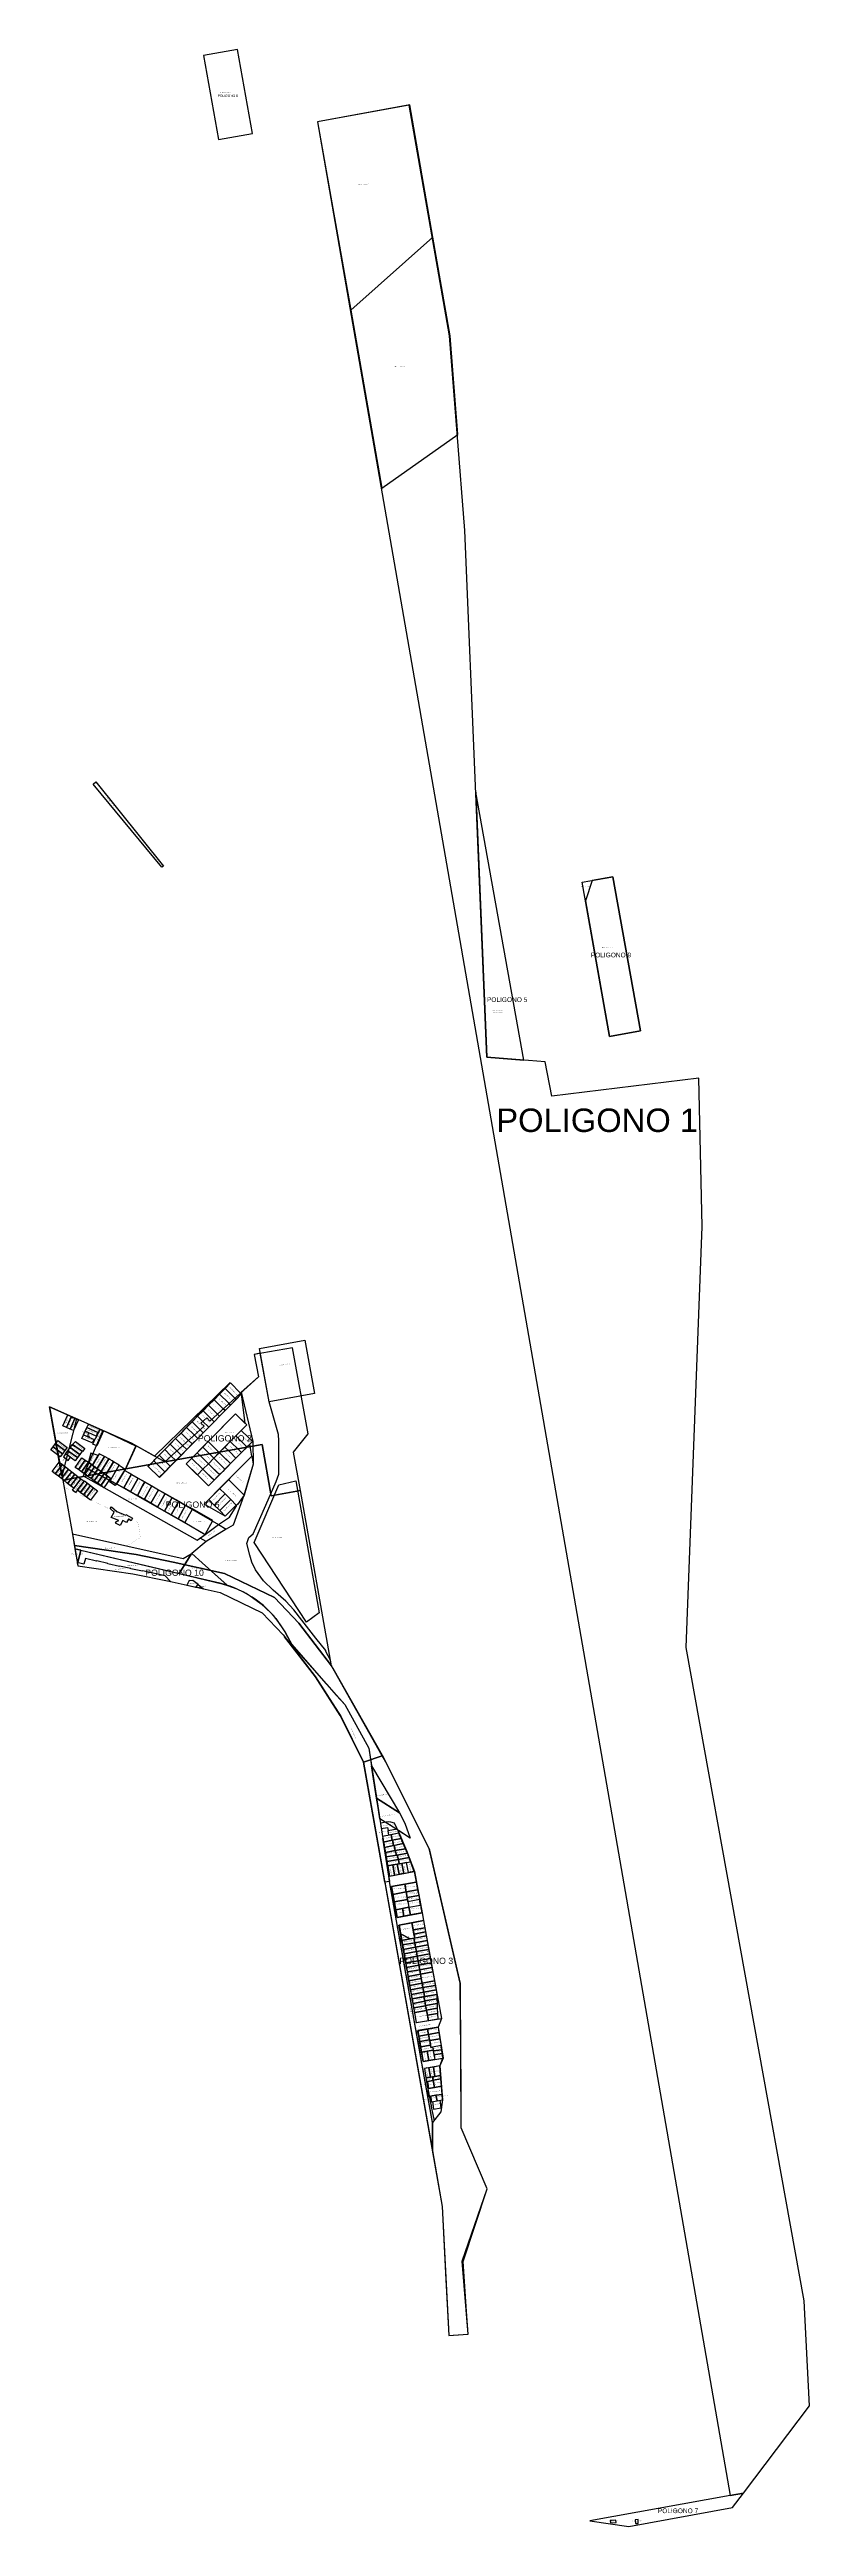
# Model space of a CAD drawing. Header units: millimetres. Extents: x 471302 to 472275, y 9492604 to 9495777.
import ezdxf
from ezdxf.enums import TextEntityAlignment as Align

# ---------------------------------------------------------------- set-up
doc = ezdxf.new("R2010")
doc.units = ezdxf.units.MM
for name, color, linetype in [('PMD-8-WGS84', 6, 'Continuous'), ('PREDIO ADQUIRIDOS', 5, 'Continuous'), ('PREDIO DE PROYECTO', 1, 'Continuous'), ('PROYECCION 2024', 2, 'Continuous')]:
    doc.layers.add(name, color=color, linetype=linetype)
doc.styles.add('Coord_texto', font='arial.ttf', dxfattribs={"height": 6})

msp = doc.modelspace()

# ---------------------------------------------------------------- linework, layer by layer
at = {"layer": 'PMD-8-WGS84'}
for points in [[(471542.4, 9495777), (471498.8, 9495769.2), (471518.2, 9495661.6), (471561.8, 9495669.5)], [(471762.5, 9495705.7), (471644.8, 9495684.4), (472173.8, 9492643.9), (472190.8, 9492647), (472275.2, 9492758.7), (472268.4, 9492893.5), (472117.2, 9493730), (472137.8, 9494269.6), (472133.6, 9494459.5), (471945, 9494436.3), (471936.8, 9494480.5), (471862.1, 9494486.5), (471833.6, 9495160.9), (471814.3, 9495410.2)], [(471847.7, 9494825.7), (471862.1, 9494486.5), (471909.3, 9494482.7)], [(472019.2, 9494512.9), (471984.1, 9494710.3), (472023.5, 9494717.3), (472058.6, 9494520)], [(471613.1, 9494114.1), (471563.9, 9494105.3), (471569.3, 9494077), (471507.1, 9494020.3), (471503, 9494024.5), (471495.6, 9494017.6), (471499.6, 9494013.5), (471449.6, 9493967.9), (471406.8, 9493991.8), (471301.7, 9494038.5), (471318.6, 9493944.4), (471449.6, 9493967.9), (471574, 9493990), (471585.8, 9493924.4), (471623, 9493931.1), (471614.2, 9493980.5), (471633, 9494003.9)], [(471623, 9493931.1), (471585.8, 9493924.4), (471574, 9493990), (471449.6, 9493967.9), (471318.6, 9493944.4), (471333.5, 9493860.8), (471412.7, 9493849.1), (471460.1, 9493839.5), (471525.9, 9493825), (471589.8, 9493794.1), (471620.9, 9493761.2), (471620.9, 9493761.2), (471663, 9493706.8)], [(471663, 9493706.8), (471620.9, 9493761.2), (471589.8, 9493794.1), (471525.9, 9493825), (471460.1, 9493839.5), (471412.7, 9493849.1), (471333.5, 9493860.8), (471338.1, 9493834.8), (471408.4, 9493824.4), (471454.9, 9493815), (471520.4, 9493800.6), (471574.3, 9493774.5), (471600.8, 9493746.5), (471642.3, 9493692.7), (471675.1, 9493641.4), (471704.1, 9493583.1), (471728, 9493591.6)], [(471789.1, 9493470.5), (471734.2, 9493580.5), (471728, 9493591.6), (471704.1, 9493583.1), (471804.7, 9493014.1), (471813.2, 9492849), (471838.2, 9492850.8), (471836, 9492879.7), (471831.4, 9492943.9), (471862.5, 9493036.8), (471828.9, 9493114.9), (471828.2, 9493299.9)], [(472043.9, 9492604.3), (472176.8, 9492628.5), (472190.8, 9492647), (472173.8, 9492643.9), (471994, 9492611.7), (472043.9, 9492604.3)]]:
    msp.add_lwpolyline(points, close=True, dxfattribs=at)
at = {"layer": 'PREDIO ADQUIRIDOS', "color": 5}
for points in [[(471542.4, 9495777), (471498.8, 9495769.2), (471518.2, 9495661.6), (471561.8, 9495669.5)], [(471301.7, 9494038.5), (471336.4, 9494023), (471317.6, 9493949.7)], [(471323.5, 9494012.1), (471318.8, 9494014.2), (471325, 9494028.1), (471329.7, 9494026)], [(471334.2, 9494023.7), (471328, 9494010), (471323.5, 9494012.1), (471329.6, 9494025.8)], [(471332.6, 9494008), (471328, 9494010), (471334.2, 9494023.7), (471338.7, 9494021.7)], [(471347.4, 9494007.2), (471349.4, 9494011.8), (471363.6, 9494005.5), (471361.5, 9494000.9)], [(471351.5, 9494016.3), (471366.3, 9494009.8), (471364.3, 9494005.2), (471349.5, 9494011.8)], [(471362.3, 9493988.4), (471357.2, 9493990.7), (471360.9, 9493999), (471361.4, 9493998.8), (471366.3, 9494009.6), (471370.8, 9494007.6)], [(471306.3, 9493987.3), (471318.4, 9493978.4), (471315.4, 9493974.4), (471303.3, 9493983.3)], [(471309.2, 9493991.3), (471321.3, 9493982.5), (471318.4, 9493978.4), (471306.3, 9493987.3)], [(471309.2, 9493991.3), (471312.2, 9493995.4), (471324.3, 9493986.5), (471321.3, 9493982.5)], [(471325.4, 9493969.8), (471328.4, 9493973.8), (471322.3, 9493978.3), (471319.4, 9493974.2)], [(471337.4, 9493973.4), (471334.4, 9493969.4), (471322.3, 9493978.3), (471325.3, 9493982.3)], [(471328.2, 9493986.3), (471340.3, 9493977.5), (471337.4, 9493973.4), (471325.3, 9493982.3)], [(471331.2, 9493990.4), (471343.3, 9493981.5), (471340.3, 9493977.5), (471328.2, 9493986.3)], [(471347, 9493985.1), (471344, 9493981.1), (471331.2, 9493990.4), (471334.9, 9493994)], [(471345.4, 9494002.6), (471358.8, 9493996.7), (471356.4, 9493992.3), (471343.1, 9493997.7)], [(471345.4, 9494002.6), (471347.5, 9494007.2), (471352, 9494005.2), (471350.5, 9494001.8), (471352.3, 9494001), (471351.7, 9493999.8)], [(471314.2, 9493967.6), (471318.2, 9493964.6), (471309, 9493952.7), (471305.1, 9493955.7)], [(471318.2, 9493964.6), (471322.1, 9493961.5), (471313, 9493949.6), (471309, 9493952.7)], [(471322.1, 9493961.5), (471326.1, 9493958.4), (471316.9, 9493946.6), (471313, 9493949.6)], [(471326.1, 9493958.4), (471330.1, 9493955.4), (471320.9, 9493943.5), (471316.9, 9493946.6)], [(471330.1, 9493955.4), (471334, 9493952.3), (471324.8, 9493940.4), (471320.9, 9493943.5)], [(471334, 9493952.3), (471338, 9493949.3), (471328.7, 9493937.3), (471324.8, 9493940.4)], [(471338, 9493949.3), (471342, 9493946.2), (471332.8, 9493934.3), (471328.7, 9493937.3)], [(471342, 9493946.2), (471345.9, 9493943.1), (471334.9, 9493928.8), (471330.9, 9493931.9)], [(471338.6, 9493958), (471334.5, 9493960.9), (471343.2, 9493973.2), (471347.3, 9493970.3)], [(471342.7, 9493955.2), (471338.6, 9493958), (471347.3, 9493970.3), (471351.4, 9493967.4)], [(471346.4, 9493943.7), (471350.3, 9493940.6), (471341.2, 9493928.8), (471337.2, 9493931.8)], [(471341.1, 9493928.8), (471350.3, 9493940.7), (471354.2, 9493937.6), (471345.1, 9493925.7)], [(471345.1, 9493925.7), (471354.2, 9493937.6), (471358.2, 9493934.6), (471349, 9493922.7)], [(471349, 9493922.7), (471358.2, 9493934.6), (471363.2, 9493930.7), (471354, 9493918.8)], [(471512.7, 9493912.6), (471505.6, 9493919.6), (471519.6, 9493933.8), (471526.8, 9493926.8)], [(471595.4, 9493938.6), (471617.4, 9493943.7), (471647, 9493774.8), (471631.1, 9493762.7), (471563.7, 9493864.5)], [(471729.6, 9493480.9), (471740.8, 9493483.2), (471739.3, 9493490.3), (471728.4, 9493488)], [(471741.1, 9493483.3), (471740.8, 9493483.2), (471729.6, 9493480.9), (471730.8, 9493474), (471742.5, 9493476.5)], [(471743.2, 9493476.6), (471742.5, 9493476.5), (471730.8, 9493474), (471731.9, 9493467.8), (471744.6, 9493470.1)], [(471744.6, 9493470.1), (471731.9, 9493467.8), (471732.9, 9493461.9), (471746.1, 9493464.2)], [(471754.9, 9493479), (471743.2, 9493476.6), (471744.6, 9493470.1), (471757.8, 9493472.5)], [(471757.8, 9493472.5), (471744.6, 9493470.1), (471746.1, 9493464.2), (471746.9, 9493464.4), (471760.3, 9493466.8)], [(471746.9, 9493464.4), (471732.9, 9493461.9), (471733.9, 9493456), (471748.6, 9493458.6)], [(471748.6, 9493458.6), (471733.9, 9493456), (471734.9, 9493450.4), (471741.3, 9493451.6), (471749.6, 9493453)], [(471741.3, 9493451.6), (471734.9, 9493450.4), (471737.1, 9493437.3), (471743.6, 9493438.5)], [(471747.2, 9493452.6), (471741.3, 9493451.6), (471743.6, 9493438.5), (471749.5, 9493439.7)], [(471760.3, 9493466.8), (471746.9, 9493464.4), (471748.6, 9493458.6), (471762.4, 9493461.1)], [(471753.1, 9493453.7), (471749.6, 9493453), (471747.2, 9493452.6), (471749.5, 9493439.7), (471755.5, 9493440.8)], [(471749.6, 9493453), (471764.3, 9493455.7), (471762.4, 9493461.1), (471748.6, 9493458.6)], [(471759.1, 9493454.7), (471753.1, 9493453.7), (471755.5, 9493440.8), (471761.4, 9493441.9)], [(471741.6, 9493414), (471739.8, 9493423.9), (471756.7, 9493427), (471758.5, 9493417.2)], [(471743.4, 9493404.2), (471741.6, 9493414), (471758.5, 9493417.2), (471760.3, 9493407.4)], [(471745.3, 9493394.3), (471743.4, 9493404.2), (471760.3, 9493407.4), (471762.2, 9493397.4)], [(471771.4, 9493429.8), (471773.3, 9493419.9), (471758.5, 9493417.2), (471756.7, 9493427)], [(471773.3, 9493419.9), (471774.6, 9493412.7), (471759.8, 9493410), (471758.5, 9493417.2)], [(471774.6, 9493412.7), (471775.6, 9493407.2), (471760.9, 9493404.5), (471759.8, 9493410)], [(471747.1, 9493384.4), (471745.3, 9493394.3), (471753.7, 9493395.8), (471755.5, 9493386)], [(471764, 9493387.6), (471755.5, 9493386), (471753.7, 9493395.8), (471762.2, 9493397.4)], [(471776.9, 9493400.2), (471778.8, 9493390.3), (471764, 9493387.6), (471762.2, 9493397.4)], [(471752.8, 9493355), (471751.3, 9493363.5), (471763.9, 9493357)], [(471753.9, 9493349.2), (471752.8, 9493355), (471768.6, 9493357.8), (471769.6, 9493352.1)], [(471754.9, 9493343.5), (471753.9, 9493349.2), (471769.6, 9493352.1), (471770.7, 9493346.3)], [(471756, 9493337.7), (471754.9, 9493343.5), (471770.7, 9493346.3), (471771.7, 9493340.6)], [(471757, 9493331.9), (471756, 9493337.7), (471771.7, 9493340.6), (471772.7, 9493334.8)], [(471759.1, 9493320.4), (471758, 9493326.2), (471773.8, 9493329), (471774.8, 9493323.3)], [(471760.1, 9493314.7), (471759.1, 9493320.4), (471774.8, 9493323.3), (471775.9, 9493317.5)], [(471761.2, 9493308.9), (471760.1, 9493314.7), (471775.9, 9493317.5), (471776.9, 9493311.8)], [(471762.2, 9493303.2), (471761.2, 9493308.9), (471776.9, 9493311.8), (471778, 9493306)], [(471794.7, 9493303.1), (471779, 9493300.3), (471776.9, 9493311.8), (471792.7, 9493314.6)], [(471764.3, 9493291.7), (471763.3, 9493297.4), (471779, 9493300.3), (471780, 9493294.5)], [(471765.3, 9493285.9), (471764.3, 9493291.7), (471780, 9493294.5), (471781.1, 9493288.7)], [(471795.8, 9493297.3), (471780, 9493294.5), (471779, 9493300.3), (471794.7, 9493303.1)], [(472176.8, 9492628.5), (472190.8, 9492647), (472173.8, 9492643.9), (471994, 9492611.7), (472043.9, 9492604.3)]]:
    msp.add_lwpolyline(points, close=True, dxfattribs=at)
for points in [[(471542.5, 9493913.5), (471541.4, 9493912.3), (471541, 9493912.7), (471533.9, 9493919.8), (471526.8, 9493926.8), (471519.6, 9493933.8), (471530.9, 9493945.2), (471550.7, 9493925.7), (471550.9, 9493925.4), (471542.5, 9493913.5)], [(471562.5, 9493965), (471550.9, 9493925.4), (471550.7, 9493925.7), (471530.9, 9493945.2), (471560.7, 9493975.4), (471562.5, 9493965)], [(471747.2, 9493452.6), (471753.1, 9493453.7), (471755.5, 9493440.8), (471749.5, 9493439.7), (471747.2, 9493452.6)], [(471759.1, 9493454.8), (471764.3, 9493455.7), (471768.6, 9493443.2), (471761.4, 9493441.9), (471759.1, 9493454.8)]]:
    msp.add_lwpolyline(points, dxfattribs=at)
at = {"layer": 'PREDIO DE PROYECTO', "color": 1}
for points in [[(471644.8, 9495684.4), (471687.6, 9495443.3), (471792.9, 9495536.5), (471763.3, 9495706.1)], [(471792.9, 9495536.5), (471687.6, 9495443.3), (471727.3, 9495215.1), (471824.6, 9495284), (471814.9, 9495410.4)], [(471357.4, 9494836), (471360.9, 9494838.9), (471447.5, 9494730.9), (471445.7, 9494729.5)], [(471847.7, 9494825.7), (471862.1, 9494486.5), (471909.3, 9494482.7)], [(472023.5, 9494717.3), (471997, 9494712.6), (471988.3, 9494686.6), (472019.2, 9494512.9), (472058.6, 9494520)], [(471570.6, 9494113.2), (471628.6, 9494123.7), (471641, 9494055.5), (471583, 9494044.9)], [(471547.7, 9494055), (471442.6, 9493948), (471428.1, 9493962.2), (471533, 9494069.6), (471436.2, 9493975.2), (471412.6, 9493988.6), (471398.1, 9493957), (471518, 9493887.7), (471532.2, 9493897.2), (471541.7, 9493911.9), (471541, 9493912.7), (471526.9, 9493898.5), (471499.7, 9493913.6), (471505.6, 9493919.6), (471560.8, 9493975.3), (471558.1, 9493990.6), (471505.5, 9493937.2), (471476.8, 9493965.4), (471540.1, 9494029.4), (471552.4, 9494017.3)], [(471505.6, 9494012.3), (471498.6, 9494005.2), (471494.3, 9494009.3), (471484.3, 9494019.2), (471491.3, 9494026.3), (471497.6, 9494020.1), (471505.6, 9494012.3)], [(471512.6, 9494019.4), (471505.6, 9494012.3), (471497.6, 9494020.1), (471491.3, 9494026.3), (471498.3, 9494033.4), (471509.1, 9494022.8), (471512.6, 9494019.4)], [(471554.4, 9494015.4), (471519.2, 9493979.8), (471505, 9493993.9), (471540.1, 9494029.4), (471554.4, 9494015.4)], [(471558.1, 9493990.7), (471554.6, 9493987.1), (471540.3, 9494001.2), (471547.3, 9494008.3), (471556.7, 9493999.1), (471561.5, 9493994.3), (471561.5, 9493994.2), (471558.1, 9493990.7)], [(471412.4, 9493988.2), (471369.8, 9494008.2), (471348.9, 9493959.8), (471388.1, 9493939.6), (471398, 9493957)], [(471363.9, 9493976), (471354.8, 9493978.9), (471351.4, 9493967.9), (471355.4, 9493965), (471356.9, 9493963.9)], [(471372.2, 9493974.7), (471371.1, 9493975.1), (471365.2, 9493978.4), (471356.9, 9493963.9), (471359.6, 9493961.9), (471362.7, 9493959.6)], [(471462.2, 9493968.3), (471456.4, 9493962.5), (471452.3, 9493966.5), (471449.9, 9493968.8), (471442.1, 9493976.5), (471449.2, 9493983.6), (471457.3, 9493975.6), (471463.4, 9493969.6), (471462.2, 9493968.3)], [(471470.4, 9493976.7), (471463.4, 9493969.6), (471457.3, 9493975.6), (471449.2, 9493983.6), (471456.2, 9493990.7), (471464.7, 9493982.3), (471470.4, 9493976.7)], [(471505.2, 9493965.6), (471498.1, 9493958.5), (471484.2, 9493972.2), (471483.9, 9493972.5), (471490.9, 9493979.6), (471496.3, 9493974.4), (471505.2, 9493965.6)], [(471512.2, 9493972.7), (471505.2, 9493965.6), (471496.3, 9493974.4), (471490.9, 9493979.6), (471497.9, 9493986.8), (471508.3, 9493976.5), (471512.2, 9493972.7)], [(471517.6, 9493978.2), (471512.2, 9493972.7), (471508.3, 9493976.5), (471497.9, 9493986.8), (471505, 9493993.9), (471519.2, 9493979.8), (471517.6, 9493978.2)], [(471533.5, 9493965.8), (471526.4, 9493958.7), (471513.4, 9493971.6), (471512.2, 9493972.7), (471519.2, 9493979.8), (471525.4, 9493973.7), (471533.5, 9493965.8)], [(471540.5, 9493972.9), (471533.5, 9493965.8), (471520.4, 9493978.7), (471519.2, 9493979.8), (471526.2, 9493986.9), (471532.5, 9493980.8), (471540.5, 9493972.9)], [(471547.5, 9493980), (471540.5, 9493972.9), (471532.5, 9493980.8), (471526.2, 9493986.9), (471533.3, 9493994.1), (471544.5, 9493983), (471547.5, 9493980)], [(471551.7, 9493984.3), (471547.5, 9493980), (471544.5, 9493983), (471533.3, 9493994.1), (471540.3, 9494001.2), (471554.6, 9493987.1), (471551.7, 9493984.3)], [(471342.7, 9493955.2), (471351.4, 9493967.4), (471355.4, 9493964.5), (471346.8, 9493952.3)], [(471388.1, 9493939.6), (471348.9, 9493959.8), (471344.6, 9493950), (471490.8, 9493867.5), (471501.1, 9493875.1)], [(471346.8, 9493952.3), (471355.4, 9493964.5), (471359.5, 9493961.6), (471350.9, 9493949.4)], [(471350.9, 9493949.4), (471359.5, 9493961.6), (471363.6, 9493958.7), (471355, 9493946.5)], [(471355, 9493946.5), (471363.6, 9493958.7), (471367.7, 9493955.9), (471359, 9493943.6)], [(471359, 9493943.6), (471367.7, 9493955.9), (471371.8, 9493953), (471363.1, 9493940.7)], [(471377.6, 9493971.8), (471372.2, 9493974.7), (471362.7, 9493959.6), (471363.7, 9493958.9), (471367.9, 9493955.8)], [(471363.1, 9493940.7), (471371.8, 9493953), (471375.9, 9493950.1), (471367.2, 9493937.8)], [(471367.2, 9493937.8), (471375.9, 9493950.1), (471379.9, 9493947.2), (471371.3, 9493934.9)], [(471383.6, 9493968.1), (471382, 9493969.1), (471379.1, 9493971.1), (471377.6, 9493971.8), (471367.9, 9493955.8), (471371.6, 9493953.1), (471373.7, 9493951.4)], [(471390.8, 9493963.7), (471383.6, 9493968.1), (471373.7, 9493951.4), (471379.3, 9493946.9), (471380.5, 9493945.9)], [(471390.8, 9493963.7), (471398.5, 9493958.8), (471385.8, 9493937.8), (471378.6, 9493942.4), (471380.5, 9493945.9)], [(471406.5, 9493952.2), (471396.8, 9493934.7), (471388.1, 9493939.6), (471397.6, 9493956.8), (471397.8, 9493957.1), (471398.3, 9493956.9), (471406.5, 9493952.2)], [(471415.2, 9493947.2), (471405.5, 9493929.7), (471396.8, 9493934.7), (471406.3, 9493951.8), (471406.5, 9493952.2), (471407, 9493951.9), (471415.2, 9493947.2)], [(471449.4, 9493955.4), (471442.3, 9493948.2), (471428.1, 9493962.2), (471428.1, 9493962.3), (471435.1, 9493969.4), (471440.2, 9493964.4), (471449.4, 9493955.4)], [(471455.1, 9493961.2), (471449.4, 9493955.4), (471440.2, 9493964.4), (471435.1, 9493969.4), (471436.6, 9493970.9), (471437, 9493971.3), (471442.1, 9493976.5), (471449.9, 9493968.8), (471452.3, 9493966.5), (471456.4, 9493962.5), (471455.1, 9493961.2)], [(471498.1, 9493958.5), (471491.1, 9493951.4), (471476.8, 9493965.4), (471483.4, 9493972.1), (471483.9, 9493972.5), (471484.2, 9493972.2), (471498.1, 9493958.5)], [(471509.5, 9493941.6), (471505.3, 9493937.4), (471502.3, 9493940.3), (471491.1, 9493951.4), (471498.1, 9493958.5), (471512.4, 9493944.5), (471509.5, 9493941.6)], [(471516.6, 9493948.7), (471512.4, 9493944.5), (471509.4, 9493947.4), (471498.1, 9493958.5), (471505.2, 9493965.6), (471519.4, 9493951.6), (471516.6, 9493948.7)], [(471523.6, 9493955.8), (471519.4, 9493951.6), (471516.4, 9493954.5), (471505.2, 9493965.6), (471512.2, 9493972.7), (471526.4, 9493958.7), (471523.6, 9493955.8)], [(471380.9, 9493910.4), (471387.8, 9493904.3), (471399.1, 9493899.7), (471399.5, 9493900.5), (471408, 9493895.8), (471406.2, 9493892.5), (471402.7, 9493894.5), (471400.4, 9493890.2), (471395.5, 9493892.9), (471392.3, 9493886.3), (471386.2, 9493889.3), (471387.4, 9493891.7), (471390.3, 9493892.9), (471380.5, 9493896.5), (471384.7, 9493903.4), (471379.2, 9493908.3)], [(471484.7, 9493907.6), (471475, 9493890.1), (471501.1, 9493875.1), (471510.8, 9493892.7)], [(471518, 9493887.7), (471528.1, 9493881.6), (471502.5, 9493865.8), (471494.6, 9493870.3), (471501.1, 9493875.1)], [(471330.9, 9493875.4), (471334.2, 9493856.5), (471341.7, 9493854.7), (471451.7, 9493828.6), (471467.6, 9493824.8), (471476.3, 9493838.7), (471483.2, 9493849.8), (471473.1, 9493843.9)], [(471334.2, 9493856.5), (471337.6, 9493837.7), (471341.6, 9493854.7)], [(471341.6, 9493854.5), (471337.6, 9493837.7), (471338.1, 9493834.8), (471408.4, 9493824.4), (471454.9, 9493815), (471520.4, 9493800.6), (471574.3, 9493774.5), (471600.8, 9493746.5), (471616.1, 9493726.6), (471613.1, 9493732.3), (471604.1, 9493748.9), (471602.5, 9493751.6), (471601.8, 9493752.8), (471599.4, 9493756.6), (471596.9, 9493760.3), (471594.2, 9493764), (471591.4, 9493767.5), (471588.5, 9493771), (471585.5, 9493774.3), (471582.3, 9493777.6), (471579.1, 9493780.7), (471575.7, 9493783.8), (471572.3, 9493786.7), (471568.7, 9493789.4), (471565.1, 9493792.1), (471561.3, 9493794.6), (471557.5, 9493797), (471553.6, 9493799.3), (471549.6, 9493801.5), (471545.6, 9493803.4), (471542.1, 9493805), (471541.4, 9493805.3), (471537.3, 9493807), (471533, 9493808.6), (471529.5, 9493809.8), (471528.7, 9493810), (471524.4, 9493811.3), (471520, 9493812.4), (471468.2, 9493824.7), (471432.4, 9493833.1)], [(471497.3, 9493838.7), (471484.2, 9493850.4), (471483.2, 9493849.8), (471476.3, 9493838.7), (471467.8, 9493825.1), (471467.6, 9493824.8), (471503.4, 9493816.3), (471522.9, 9493811.7), (471529.5, 9493809.8), (471529.1, 9493810.2)], [(471456.6, 9493814.6), (471449.9, 9493821.8), (471420.7, 9493828.5), (471420.6, 9493828.1), (471405.7, 9493831.1), (471405.7, 9493831.5), (471391.3, 9493834.5), (471391.2, 9493834.1), (471376.3, 9493837.4), (471376.4, 9493837.8), (471362.1, 9493841), (471362, 9493840.6), (471347.7, 9493844), (471345.7, 9493837.1), (471337.3, 9493839.1), (471338.1, 9493834.8), (471408.4, 9493824.4), (471454.9, 9493815)], [(471489.3, 9493807.5), (471491.9, 9493810.7), (471485.2, 9493816.1), (471481.6, 9493815.6), (471480.7, 9493816), (471477.6, 9493810)], [(471489.3, 9493807.5), (471491.9, 9493810.7), (471498.8, 9493805.4)], [(471805.2, 9493204.1), (471801.7, 9493194.2), (471781.9, 9493190.9), (471784.8, 9493174), (471791.6, 9493138.1), (471794.3, 9493124.1), (471792.3, 9493121.6), (471780, 9493190.7), (471737.3, 9493430.5), (471736.3, 9493437.1), (471728.7, 9493485.8), (471737.1, 9493437.3), (471768.9, 9493443.2), (471771.4, 9493429.8), (471739.8, 9493423.9), (471747.1, 9493384.4), (471778.9, 9493390.3), (471780.8, 9493380.4), (471749.5, 9493374.4), (471771.6, 9493249.8), (471803.7, 9493254.9), (471799.4, 9493243.9), (471773.5, 9493239.4), (471780.3, 9493200)], [(471750.7, 9493355.2), (471749.3, 9493363.3), (471747.2, 9493374.9), (471746.8, 9493377.4), (471746.3, 9493379.9), (471738.5, 9493423.8), (471737.3, 9493430.5), (471731.3, 9493429.4), (471792.1, 9493085.6), (471792.3, 9493116.4), (471792.3, 9493121.6), (471791.8, 9493124.6), (471784.6, 9493164.9), (471782.9, 9493174.4), (471782.2, 9493178.4), (471780.2, 9493189.5), (471778.4, 9493199.6), (471776.3, 9493211.5), (471775.1, 9493218.4), (471773.9, 9493225.2), (471772.6, 9493232.1), (471771.4, 9493239), (471769.8, 9493247.9), (471769.5, 9493249.5), (471769.4, 9493250.1), (471764, 9493280.3), (471763, 9493286.1), (471762, 9493291.8), (471761, 9493297.6), (471759.9, 9493303.4), (471758.9, 9493309.1), (471757.9, 9493314.9), (471756.9, 9493320.6), (471755.8, 9493326.4), (471754.8, 9493332.2), (471753.8, 9493337.9), (471752.8, 9493343.7), (471751.7, 9493349.4)], [(471775.6, 9493407.2), (471760.9, 9493404.4), (471762.2, 9493397.4), (471776.9, 9493400.2)], [(471763.9, 9493357), (471751.3, 9493363.5), (471749.3, 9493374.7), (471766, 9493377.7), (471769.6, 9493358)], [(471782.4, 9493371.1), (471767.7, 9493368.4), (471766, 9493377.7), (471780.8, 9493380.4)], [(471783.4, 9493365.9), (471768.6, 9493363.2), (471767.7, 9493368.4), (471782.4, 9493371.1)], [(471784.3, 9493360.7), (471769.6, 9493358), (471768.6, 9493363.2), (471783.4, 9493365.9)], [(471785.4, 9493354.9), (471769.6, 9493352.1), (471768.6, 9493357.8), (471784.3, 9493360.7)], [(471788.5, 9493337.6), (471772.7, 9493334.8), (471771.7, 9493340.6), (471787.4, 9493343.4)], [(471758, 9493326.2), (471757, 9493331.9), (471772.7, 9493334.8), (471773.8, 9493329)], [(471789.5, 9493331.9), (471773.8, 9493329), (471772.7, 9493334.8), (471788.5, 9493337.6)], [(471763.3, 9493297.4), (471762.2, 9493303.2), (471778, 9493306), (471779, 9493300.3)], [(471766.4, 9493280.1), (471765.3, 9493285.9), (471781.1, 9493288.7), (471782.1, 9493283)], [(471767.4, 9493274.3), (471766.4, 9493280.1), (471781.4, 9493282.9), (471782.5, 9493277.1)], [(471796.8, 9493291.6), (471781.1, 9493288.7), (471780, 9493294.5), (471795.8, 9493297.3)], [(471797.9, 9493285.8), (471782.1, 9493283), (471781.1, 9493288.7), (471796.8, 9493291.6)], [(471798, 9493280.2), (471782.4, 9493277.4), (471781.4, 9493282.9), (471797.9, 9493285.8)], [(471798.3, 9493274.3), (471783.5, 9493271.6), (471782.4, 9493277.4), (471798, 9493280.2)], [(471768.5, 9493268.5), (471767.4, 9493274.3), (471782.5, 9493277.1), (471783.5, 9493271.3)], [(471769.5, 9493262.7), (471768.5, 9493268.5), (471783.5, 9493271.3), (471784.6, 9493265.4)], [(471771.9, 9493249.3), (471769.5, 9493262.7), (471784.6, 9493265.4), (471787, 9493252.1)], [(471803.3, 9493220.2), (471792.3, 9493218.2), (471793, 9493214.3), (471793.1, 9493213.6), (471804.1, 9493215)], [(471787.8, 9493191.9), (471781.9, 9493190.9), (471783.9, 9493179), (471789.7, 9493179.8)], [(471793.4, 9493192.8), (471787.8, 9493191.9), (471789.7, 9493179.8), (471795.3, 9493180.7)], [(471804.1, 9493215), (471793.1, 9493213.6), (471794, 9493208.5), (471804.9, 9493210)], [(471804.9, 9493210), (471794, 9493208.5), (471795.1, 9493202.5), (471805.9, 9493204.2)], [(471792.4, 9493180.3), (471789.7, 9493179.8), (471783.9, 9493179), (471784.8, 9493174), (471785.7, 9493174.1), (471793.3, 9493175.4)], [(471793.3, 9493175.4), (471785.7, 9493174.1), (471787.4, 9493165.2), (471794.8, 9493166.5)], [(471802.7, 9493181.8), (471795.3, 9493180.7), (471792.4, 9493180.3), (471793.2, 9493176), (471803.1, 9493177.7)], [(471803.1, 9493177.7), (471793.2, 9493176), (471793.3, 9493175.4), (471794.8, 9493166.5), (471803.8, 9493168.2)], [(472027.2, 9492612.4), (472020.1, 9492612.1), (472020.2, 9492609.1), (472027.4, 9492609.3)], [(472055.7, 9492613.4), (472052.1, 9492613), (472052.2, 9492608.2), (472055.9, 9492608.3)]]:
    msp.add_lwpolyline(points, close=True, dxfattribs=at)
at = {"layer": 'PREDIO DE PROYECTO', "color": 1, "linetype": 'ByBlock'}
for points in [[(471558.1, 9493848.6), (471554.3, 9493863.5), (471556.9, 9493871), (471562.4, 9493875.6), (471578.8, 9493912.5), (471592, 9493943), (471595.4, 9493952.1), (471595.5, 9493994.7), (471595, 9494002.8), (471583, 9494044.9), (471571.6, 9494107.1), (471563.8, 9494105.6), (471569.3, 9494077), (471547, 9494057.2), (471562.3, 9493993.9), (471562.5, 9493965), (471550.6, 9493924.9), (471537, 9493886.8), (471528.1, 9493881.6), (471502.5, 9493865.8), (471484.2, 9493850.4), (471497.3, 9493838.7), (471529.5, 9493809.8), (471541.5, 9493805.3), (471549.6, 9493801.5), (471558.9, 9493796.2), (471572.9, 9493786.1), (471585.1, 9493774.7), (471591.4, 9493767.5), (471604.1, 9493748.9), (471612.1, 9493734), (471655.7, 9493684.2), (471657.1, 9493682.6), (471669, 9493669.2), (471679.8, 9493657), (471710.7, 9493601.3), (471712.5, 9493589.8), (471713.8, 9493581.3), (471720.7, 9493537.1), (471750.1, 9493518.4), (471757, 9493505.3), (471763.5, 9493486.1), (471747.7, 9493496.2), (471759.1, 9493470), (471769.2, 9493443.2), (471778.9, 9493390.4), (471780.8, 9493380.4), (471792.1, 9493317.5), (471803.7, 9493254.9), (471799.4, 9493244), (471805.9, 9493204.2), (471801.7, 9493194.2), (471805.2, 9493150.8), (471803, 9493135.4), (471792.3, 9493121.6), (471792.1, 9493085.6), (471804.7, 9493014.1), (471809.1, 9492928.6), (471813.2, 9492849), (471818.8, 9492849.4), (471838.2, 9492850.8), (471830.4, 9492944.1), (471862.5, 9493036.8), (471828.9, 9493114.9), (471829.1, 9493168.2), (471827.6, 9493300.3), (471788, 9493472.8), (471728.1, 9493591.7), (471665.1, 9493703.1), (471663, 9493706.8), (471661.7, 9493714.1), (471655.7, 9493725.1), (471655.5, 9493726.5), (471643, 9493742), (471625.1, 9493765.2), (471614.7, 9493778.3), (471604.5, 9493789.4), (471588.1, 9493803.6), (471575.6, 9493815.4), (471565.5, 9493829.8), (471560.8, 9493839.4)], [(471602.9, 9493743.7), (471679.8, 9493657), (471710.7, 9493601.3), (471737.3, 9493430.6), (471731.2, 9493429.6), (471704.1, 9493583.1), (471674, 9493643.2), (471642.3, 9493692.7)], [(471714.2, 9493578.6), (471750.1, 9493518.4), (471720.7, 9493537.1)], [(471743.8, 9493505.2), (471739.1, 9493506.6), (471735.5, 9493506.8), (471725.5, 9493505.1), (471726.6, 9493498.2), (471734.8, 9493499.6), (471735.4, 9493495.7), (471746.9, 9493498)], [(471735.4, 9493495.7), (471746.9, 9493498), (471749.3, 9493492.4), (471736.2, 9493489.7)], [(471749.3, 9493492.4), (471739.3, 9493490.3), (471740.8, 9493483.2), (471752.3, 9493485.6)], [(471752.3, 9493485.6), (471741.1, 9493483.3), (471742.5, 9493476.5), (471754.9, 9493479)]]:
    msp.add_lwpolyline(points, close=True, dxfattribs=at)
at = {"layer": 'PREDIO DE PROYECTO', "color": 1}
for points in [[(471519.6, 9494026.5), (471512.6, 9494019.4), (471509.1, 9494022.8), (471498.3, 9494033.4), (471505.4, 9494040.5), (471516.5, 9494029.5), (471519.6, 9494026.5)], [(471526.7, 9494033.6), (471519.6, 9494026.5), (471516.5, 9494029.5), (471505.4, 9494040.5), (471512.4, 9494047.6), (471523.9, 9494036.3), (471526.7, 9494033.6)], [(471533.7, 9494040.7), (471526.7, 9494033.6), (471523.9, 9494036.3), (471512.4, 9494047.6), (471519.4, 9494054.8), (471531.4, 9494043), (471533.7, 9494040.7)], [(471540.7, 9494047.8), (471533.7, 9494040.7), (471531.4, 9494043), (471519.4, 9494054.8), (471526.5, 9494061.9), (471538.8, 9494049.8), (471540.7, 9494047.8)], [(471547.3, 9494054.5), (471540.7, 9494047.8), (471538.8, 9494049.8), (471526.5, 9494061.9), (471533.5, 9494069), (471546.1, 9494056.5), (471547.1, 9494055.5), (471547.7, 9494054.9), (471547.3, 9494054.5)], [(471491.5, 9493998), (471484.5, 9493990.9), (471479.5, 9493995.8), (471470.2, 9494004.9), (471477.3, 9494012.1), (471486.9, 9494002.6), (471491.5, 9493998)], [(471498.6, 9494005.2), (471491.5, 9493998), (471486.9, 9494002.6), (471477.3, 9494012.1), (471484.3, 9494019.2), (471494.3, 9494009.3), (471498.6, 9494005.2)], [(471477.5, 9493983.8), (471470.4, 9493976.7), (471464.7, 9493982.3), (471456.2, 9493990.7), (471463.2, 9493997.8), (471472.1, 9493989.1), (471477.5, 9493983.8)], [(471484.5, 9493990.9), (471477.5, 9493983.8), (471472.1, 9493989.1), (471463.2, 9493997.8), (471470.2, 9494004.9), (471479.5, 9493995.8), (471484.5, 9493990.9)], [(471421, 9493937.1), (471414.2, 9493924.8), (471405.5, 9493929.7), (471415.2, 9493947.2), (471419.8, 9493944.6), (471423.9, 9493942.3), (471421, 9493937.1)], [(471423.7, 9493921.2), (471422.9, 9493919.8), (471414.2, 9493924.8), (471421, 9493937.1), (471423.9, 9493942.3), (471432.6, 9493937.3), (471423.7, 9493921.2)], [(471441.3, 9493932.3), (471431.6, 9493914.9), (471424, 9493919.2), (471422.9, 9493919.8), (471423.7, 9493921.2), (471432.6, 9493937.3), (471441.3, 9493932.3)], [(471450, 9493927.4), (471440.2, 9493909.9), (471431.6, 9493914.9), (471441.3, 9493932.3), (471450, 9493927.4)], [(471458.6, 9493922.4), (471448.9, 9493904.9), (471440.2, 9493909.9), (471450, 9493927.4), (471458.6, 9493922.4)], [(471467.3, 9493917.5), (471457.6, 9493900), (471448.9, 9493904.9), (471458.6, 9493922.4), (471467.3, 9493917.5)], [(471476, 9493912.5), (471466.3, 9493895), (471457.6, 9493900), (471467.3, 9493917.5), (471476, 9493912.5)], [(471533.9, 9493919.8), (471519.8, 9493905.5), (471512.7, 9493912.6), (471526.8, 9493926.8), (471533.9, 9493919.8)], [(471541, 9493912.7), (471526.9, 9493898.5), (471526.9, 9493898.5), (471519.8, 9493905.5), (471533.9, 9493919.8), (471541, 9493912.7)], [(471484.7, 9493907.6), (471475, 9493890.1), (471466.3, 9493895), (471476, 9493912.5), (471484.7, 9493907.6)], [(471774.8, 9493232.4), (471774.6, 9493232.3), (471773.3, 9493239.2), (471773.6, 9493239.3), (471786.1, 9493241.5), (471787.4, 9493234.6), (471774.8, 9493232.4)], [(471776.1, 9493225.5), (471775.8, 9493225.5), (471774.6, 9493232.3), (471774.8, 9493232.4), (471787.4, 9493234.6), (471788.6, 9493227.7), (471776.1, 9493225.5)], [(471777.3, 9493218.6), (471777, 9493218.6), (471775.8, 9493225.5), (471776.1, 9493225.5), (471788.6, 9493227.7), (471788.7, 9493227), (471789.8, 9493220.8), (471777.3, 9493218.6)], [(471789.8, 9493220.8), (471790.3, 9493217.9), (471792.3, 9493218.2), (471793, 9493214.3), (471785.6, 9493213), (471778.5, 9493211.7), (471778.2, 9493211.7), (471777, 9493218.6), (471777.3, 9493218.6), (471789.8, 9493220.8)], [(471800.6, 9493237), (471787.4, 9493234.6), (471786.1, 9493241.5), (471799.4, 9493243.9), (471800.6, 9493237)], [(471780.6, 9493199.9), (471780.3, 9493199.9), (471778.2, 9493211.7), (471778.5, 9493211.7), (471785.6, 9493213), (471787.7, 9493201.2), (471780.6, 9493199.9)], [(471795.1, 9493202.5), (471787.7, 9493201.2), (471785.6, 9493213), (471793, 9493214.3), (471795.1, 9493202.5)]]:
    msp.add_lwpolyline(points, dxfattribs=at)
at = {"layer": 'PREDIO DE PROYECTO', "color": 1, "const_width": 0.1}
msp.add_lwpolyline([(471320.2, 9493935.6), (471415.4, 9493890), (471418, 9493870.7), (471399.9, 9493860.1), (471330.9, 9493875.4)], close=True, dxfattribs=at)
at = {"layer": 'PREDIO DE PROYECTO', "color": 1, "linetype": 'ByBlock'}
msp.add_lwpolyline([(471750.1, 9493518.4), (471757, 9493505.3), (471763.5, 9493486.1), (471752, 9493493.5), (471728.1, 9493508.7), (471728.1, 9493508.7), (471724.8, 9493510.8), (471722.1, 9493527.9), (471720.7, 9493537.1), (471750.1, 9493518.4)], dxfattribs=at)
at = {"layer": 'PROYECCION 2024', "color": 2}
for points in [[(471786.4, 9493349.2), (471770.7, 9493346.3), (471769.6, 9493352.1), (471785.4, 9493354.9)], [(471787.4, 9493343.4), (471771.7, 9493340.6), (471770.7, 9493346.3), (471786.4, 9493349.2)], [(471790.6, 9493326.1), (471774.8, 9493323.3), (471773.8, 9493329), (471789.5, 9493331.9)], [(471791.6, 9493320.4), (471775.9, 9493317.5), (471774.8, 9493323.3), (471790.6, 9493326.1)], [(471792.7, 9493314.6), (471776.9, 9493311.8), (471775.9, 9493317.5), (471791.6, 9493320.4)], [(471798.5, 9493268.1), (471784.6, 9493265.6), (471783.5, 9493271.6), (471798.3, 9493274.3)], [(471798.7, 9493261.4), (471785.7, 9493259.1), (471784.6, 9493265.6), (471798.5, 9493268.1)], [(471787, 9493252.1), (471785.7, 9493259.1), (471798.7, 9493261.4), (471799, 9493254.2)], [(471801.7, 9493194.2), (471793.4, 9493192.8), (471795.3, 9493180.7), (471802.7, 9493181.8)], [(471804.7, 9493157.5), (471803.8, 9493168.2), (471794.8, 9493166.5), (471787.4, 9493165.2), (471786.2, 9493164.9), (471786.7, 9493162.2), (471785.5, 9493161.9), (471787.1, 9493154.9), (471796.7, 9493156.8)], [(471796.7, 9493156.8), (471789.8, 9493155.5), (471791, 9493148.4), (471798.5, 9493149.7)], [(471804.7, 9493157.5), (471796.7, 9493156.8), (471798.5, 9493149.7), (471805.2, 9493150.8)]]:
    msp.add_lwpolyline(points, close=True, dxfattribs=at)
for points in [[(471801.8, 9493229.1), (471788.7, 9493227), (471788.6, 9493227.7), (471787.4, 9493234.6), (471800.6, 9493237), (471801.8, 9493229.1)], [(471803.3, 9493220.2), (471792.3, 9493218.2), (471790.3, 9493217.9), (471789.8, 9493220.8), (471788.7, 9493227), (471801.8, 9493229.1), (471803.3, 9493220.2)], [(471792.2, 9493148.6), (471793.7, 9493139), (471803.4, 9493140.5), (471802.1, 9493150.3)]]:
    msp.add_lwpolyline(points, dxfattribs=at)

# ---------------------------------------------------------------- texts
at = {"layer": 'PMD-8-WGS84', "style": 'Coord_texto'}
for s, height, p in [('POLIGONO 8', 3, (471543, 9495715.3, 3)), ('POLIGONO 9', 6, (472046.8, 9494612.4, 3)), ('POLIGONO 5', 6, (471913.8, 9494555.2, 3)), ('POLIGONO 1', 30, (472132.5, 9494381.5)), ('POLIGONO 2', 8, (471560.7, 9493991.7, -83)), ('POLIGONO 6', 8, (471519.5, 9493906.8, 84)), ('POLIGONO 10', 8, (471499.4, 9493819.6, 84)), ('POLIGONO 3', 8, (471818.8, 9493322.4, 3)), ('POLIGONO 7', 6, (472132.7, 9492619.6, 3))]:
    msp.add_text(s, height=height, dxfattribs=at).set_placement(p, align=Align.BOTTOM_RIGHT)
at = {"layer": 'PREDIO ADQUIRIDOS', "color": 5, "char_height": 2, "width": 27.057, "attachment_point": 2, "style": 'Coord_texto'}
for s, insert in [('{\\H0.4x;\\PPM1G-AERTALARA-PR-001}', (471527, 9495723.4)), ('{\\H0.4x;\\PPM1G-AERTALARA-PU-186}', (471318.6, 9494006.6)), ('{\\H0.4x;\\PPM1G-AERTALARA-PU-068}', (471749.3, 9493423)), ('{\\H0.4x;\\PPM1G-AERTALARA-PU-069}', (471751.2, 9493412.4)), ('{\\H0.4x;\\PPM1G-AERTALARA-PU-078}', (471764.9, 9493425.6)), ('{\\H0.4x;\\PPM1G-AERTALARA-PU-077}', (471766, 9493417.3)), ('{\\H0.4x;\\PPM1G-AERTALARA-PU-076}', (471767.8, 9493410.8)), ('{\\H0.4x;\\PPM1G-AERTALARA-PU-071}', (471750.1, 9493392.6)), ('{\\H0.4x;\\PPM1G-AERTALARA-PU-070}', (471752, 9493403.3)), ('{\\H0.4x;\\PPM1G-AERTALARA-PU-072}', (471761.2, 9493394.9)), ('{\\H0.4x;\\PPM1G-AERTALARA-PU-073}', (471770.1, 9493397.2)), ('{\\H0.4x;\\PPM1G-AERTALARA-PU-005}', (472105.5, 9492626.8))]:
    msp.add_mtext(s, dxfattribs=dict(at, insert=insert))
for s, insert, rotation in [('{\\H0.4x;\\PPM1G-AERTALARA-PU-175}', (471322.1, 9494021), 65.5466), ('{\\H0.4x;\\PPM1G-AERTALARA-PU-218}', (471326.7, 9494018.9), 65.5466), ('{\\H0.4x;\\PPM1G-AERTALARA-PU-185}', (471331.2, 9494016.8), 65.5466), ('{\\H0.4x;\\PPM1G-AERTALARA-PU-173}', (471356.3, 9494008.3), 335.8643), ('{\\H0.4x;\\PPM1G-AERTALARA-PU-174}', (471358.8, 9494013), 335.8643), ('{\\H0.4x;\\PPM1G-AERTALARA-PU-203}', (471312.2, 9493982.4), 324.0009), ('{\\H0.4x;\\PPM1G-AERTALARA-PU-177}', (471315.2, 9493986.5), 324.0009), ('{\\H0.4x;\\PPM1G-AERTALARA-PU-176}', (471317.9, 9493990.5), 324.0009), ('{\\H0.4x;\\PPM1G-AERTALARA-PU-166}', (471321.9, 9493976.3), 51.3254), ('{\\H0.4x;\\PPM1G-AERTALARA-PU-167}', (471331, 9493977.7), 319.5403), ('{\\H0.4x;\\PPM1G-AERTALARA-PU-168}', (471334.3, 9493981.7), 319.5403), ('{\\H0.4x;\\PPM1G-AERTALARA-PU-169}', (471337.5, 9493985.4), 319.5403), ('{\\H0.4x;\\PPM1G-AERTALARA-PU-170}', (471340.4, 9493989.7), 319.5403), ('{\\H0.4x;\\PPM1G-AERTALARA-PU-172}', (471349.9, 9494006.1), 335.8643), ('{\\H0.4x;\\PPM1G-AERTALARA-PU-171}', (471351.7, 9493999.6), 335.8643), ('{\\H0.4x;\\PPM1G-AERTALARA-PU-184}', (471363.5, 9494001.7), 66.0327), ('{\\H0.4x;\\PPM1G-AERTALARA-PU-191}', (471310, 9493961.4), 51.3254), ('{\\H0.4x;\\PPM1G-AERTALARA-PU-148}', (471314.1, 9493958.3), 51.3254), ('{\\H0.4x;\\PPM1G-AERTALARA-PU-149}', (471317.3, 9493955.4), 51.3254), ('{\\H0.4x;\\PPM1G-AERTALARA-PU-158}', (471321.6, 9493952.6), 51.3254), ('{\\H0.4x;\\PPM1G-AERTALARA-PU-151}', (471325.8, 9493949.4), 51.3254), ('{\\H0.4x;\\PPM1G-AERTALAR-PU-152}', (471329.5, 9493946.2), 51.3254), ('{\\H0.4x;\\PPM1G-AERTALAR-PU-153}', (471333.6, 9493943.3), 51.3254), ('{\\H0.4x;\\PPM1G-AERTALARA-PU-165}', (471339, 9493967.2), 51.3254), ('{\\H0.4x;\\PPM1G-AERTALARA-PU-164}', (471342.8, 9493964.1), 51.3254), ('{\\H0.4x;\\PPM1G-AERTALARA-PU-146}', (471546.4, 9493947.1), 318.8213), ('{\\H0.4x;\\PPM1G-AERTALAR-PU-154}', (471337.1, 9493938.8), 51.3254), ('{\\H0.4x;\\PPM1G-AERTALAR-PU-155}', (471341.6, 9493937.4), 51.3254), ('{\\H0.4x;\\PPM1G-AERTALAR-PU-156}', (471346, 9493934.4), 51.3254), ('{\\H0.4x;\\PPM1G-AERTALAR-PU-157}', (471349.7, 9493931.4), 51.3254), ('{\\H0.4x;\\PPM1G-AERTALARA-PU-150}', (471354.3, 9493928), 51.3254), ('{\\H0.4x;\\PPM1G-AERTALARA-PU-142}', (471514.1, 9493924.7), 45.7633), ('{\\H0.4x;\\PPM1G-AERTALARA-PU-145}', (471536.7, 9493930), 318.8213), ('{\\H0.4x;\\PPM1G-AERTALARA-PU-029}', (471760.9, 9493355.6), 8.8098), ('{\\H0.4x;\\PPM1G-AERTALARA-PU-030}', (471761.9, 9493350.2), 8.8098), ('{\\H0.4x;\\C2;\\P\\C5;PM1G-AERTALARA-PU-031}', (471763.1, 9493344.5), 8.8098), ('{\\H0.4x;\\C2;\\P\\C5;PM1G-AERTALARA-PU-032}', (471764.1, 9493338.1), 8.8098), ('{\\H0.4x;\\PPM1G-AERTALARA-PU-034}', (471765.9, 9493327.1), 8.8098), ('{\\H0.4x;\\C2;\\P\\C5;PM1G-AERTALARA-PU-035}', (471766.9, 9493321), 8.8098), ('{\\H0.4x;\\PPM1G-AERTALARA-PU-036}', (471768, 9493316), 8.8098), ('{\\H0.4x;\\C2;\\P\\C5;PM1G-AERTALARA-PU-037}', (471769.3, 9493309.8), 8.8098), ('{\\H0.4x;\\C2;\\P\\C5;PM1G-AERTALARA-PU-039}', (471771.4, 9493298.1), 8.8098), ('{\\H0.4x;\\C2;\\P\\C5;PM1G-AERTALARA-PU-040}', (471772.4, 9493292.7), 8.8098), ('{\\H0.4x;\\PPM1G-AERTALARA-PU-053}', (471787.1, 9493300.9), 8.8098)]:
    msp.add_mtext(s, dxfattribs=dict(at, insert=insert, rotation=rotation))
at = {"layer": 'PREDIO ADQUIRIDOS', "color": 1, "char_height": 2, "width": 27.057, "attachment_point": 2, "style": 'Coord_texto'}
for s, insert, rotation in [('{\\H0.4x;\\C5;\\PPM1G-AERTALARA-PU-092}', (471734, 9493487.9), 9.5271), ('{\\H0.4x;\\C5;\\PPM1G-AERTALARA-PU-094}', (471737.2, 9493474.1), 8.8098), ('{\\H0.4x;\\P\\C5;PM1G-AERTALARA-PU-087}', (471749.8, 9493476.3), 8.8098), ('{\\H0.4x;\\C5;\\PPM1G-AERTALARA-PU-086}', (471752.8, 9493470.2), 8.8098), ('{\\H0.4x;\\C5;\\PPM1G-AERTALARA-PU-079}', (471736.9, 9493444.4), 100.628), ('{\\H0.4x;\\C5;\\PPM1G-AERTALARA-PU-080}', (471743, 9493446.1), 100.2214), ('{\\H0.4x;\\C5;\\PPM1G-AERTALARA-PU-081}', (471749.6, 9493446.7), 100.2214), ('{\\H0.4x;\\C5;\\PPM1G-AERTALARA-PU-082}', (471755, 9493447.9), 100.2214), ('{\\H0.4x;\\C5;\\PPM1G-AERTALARA-PU-054}', (471785.4, 9493309.8), 8.8098)]:
    msp.add_mtext(s, dxfattribs=dict(at, insert=insert, rotation=rotation))
at = {"layer": 'PREDIO DE PROYECTO', "color": 1, "char_height": 2, "width": 27.057, "attachment_point": 2, "style": 'Coord_texto'}
for s, insert, rotation in [('{\\H0.4x;\\PPM1G-AERTALARA-PR-012}', (471703.8, 9495605.9), 3.3395), ('{\\H0.4x;\\PPM1G-AERTALARA-PR-007}', (471750, 9495372.7), 3.3395), ('{\\H0.4x;\\PPM1G-AERTALARA-PU-188}', (471381, 9494814.6), 308.7324), ('{\\H0.4x;\\PPM1G-AERTALARA-PU-102}', (471602.7, 9494094.3), 8.8098), ('{\\H0.4x;\\PPM1G-AERTALARA-PU-106}', (471518, 9494037.9), 315.1247), ('{\\H0.4x;\\PPM1G-AERTALARA-PU-105}', (471525.1, 9494045), 315.1247), ('{\\H0.4x;\\PPM1G-AERTALARA-PU-104}', (471532.1, 9494052.1), 315.1247), ('{\\H0.4x;\\PPM1G-AERTALARA-PU-103}', (471539.1, 9494059.3), 315.1247), ('{\\H0.4x;\\PPM1G-AERTALARA-PU-110}', (471489.9, 9494009.4), 315.1247), ('{\\H0.4x;\\PPM1G-AERTALARA-PU-109}', (471496.9, 9494016.5), 315.1247), ('{\\H0.4x;\\PPM1G-AERTALARA-PU-108}', (471504, 9494023.7), 315.1247), ('{\\H0.4x;\\PPM1G-AERTALARA-PU-107}', (471511, 9494030.8), 315.1247), ('{\\H0.4x;\\PPM1G-AERTALARA-PU-178}', (471354.9, 9493972.8), 67.5073), ('{\\H0.4x;\\PPM1G-AERTALARA-PU-115}', (471454.8, 9493973.9), 315.1247), ('{\\H0.4x;\\PPM1G-AERTALARA-PU-114}', (471461.8, 9493981), 315.1247), ('{\\H0.4x;\\PPM1G-AERTALARA-PU-113}', (471468.8, 9493988.1), 315.1247), ('{\\H0.4x;\\PPM1G-AERTALARA-PU-112}', (471475.9, 9493995.2), 315.1247), ('{\\H0.4x;\\PPM1G-AERTALARA-PU-111}', (471482.9, 9494002.3), 315.1247), ('{\\H0.4x;\\PPM1G-AERTALARA-PU-120}', (471503.7, 9493977.5), 315.1247), ('{\\H0.4x;\\PPM1G-AERTALARA-PU-119}', (471510.8, 9493984.6), 315.1247), ('{\\H0.4x;\\PPM1G-AERTALARA-PU-127}', (471532, 9493977.7), 315.1247), ('{\\H0.4x;\\PPM1G-AERTALARA-PU-128}', (471539.1, 9493984.8), 315.1247), ('{\\H0.4x;\\PPM1G-AERTALARA-PU-129}', (471546.1, 9493991.9), 315.1247), ('{\\H0.4x;\\PPM1G-AERTALARA-PU-130}', (471553.1, 9493999), 315.1247), ('{\\H0.4x;\\PPM1G-AERTALARA-PU-163}', (471347.1, 9493961.1), 55.9299), ('{\\H0.4x;\\PPM1G-AERTALARA-PU-162}', (471351.3, 9493958.3), 55.9299), ('{\\H0.4x;\\PPM1G-AERTALARA-PU-161}', (471355.3, 9493955.4), 55.9299), ('{\\H0.4x;\\PPM1G-AERTALARA-PU-001}', (471359.3, 9493952), 55.9299), ('{\\H0.4x;\\PPM1G-AERTALARA-PU-179}', (471362.6, 9493970.1), 55.9299), ('{\\H0.4x;\\PPM1G-AERTALARA-PU-160}', (471363.6, 9493949.5), 55.9299), ('{\\H0.4x;\\PPM1G-AERTALARA-PU-159}', (471367.6, 9493946.5), 55.9299), ('{\\H0.4x;\\PPM1G-AERTALARA-PU-180}', (471368.1, 9493966.8), 55.9299), ('{\\H0.4x;\\PPM1G-AERTALARA-PU-219}', (471371.4, 9493943.7), 55.9299), ('{\\H0.4x;\\PPM1G-AERTALARA-PU-181}', (471373.6, 9493963.4), 55.9299), ('{\\H0.4x;\\PPM1G-AERTALARA-PU-182}', (471380, 9493959), 55.9299), ('{\\H0.4x;\\PPM1G-AERTALARA-PU-183}', (471386.1, 9493952.1), 55.9299), ('{\\H0.4x;\\PPM1G-AERTALARA-PU-141}', (471395.2, 9493947.1), 62.0339), ('{\\H0.4x;\\PPM1G-AERTALARA-PU-140}', (471403.8, 9493942.1), 62.0339), ('{\\H0.4x;\\PPM1G-AERTALARA-PU-117}', (471440.7, 9493959.6), 315.1247), ('{\\H0.4x;\\PPM1G-AERTALARA-PU-116}', (471447.8, 9493966.7), 315.1247), ('{\\H0.4x;\\PPM1G-AERTALARA-PU-122}', (471490, 9493962.9), 315.1247), ('{\\H0.4x;\\PPM1G-AERTALARA-PU-121}', (471496.7, 9493970.4), 315.1247), ('{\\H0.4x;\\PPM1G-AERTALARA-PU-123}', (471503.9, 9493949.2), 315.1247), ('{\\H0.4x;\\PPM1G-AERTALARA-PU-124}', (471510.9, 9493956.3), 315.1247), ('{\\H0.4x;\\PPM1G-AERTALARA-PU-125}', (471518, 9493963.4), 315.1247), ('{\\H0.4x;\\PPM1G-AERTALARA-PU-126}', (471525, 9493970.6), 315.1247), ('{\\H0.4x;\\PPM1G-AERTALARA-PU-139}', (471412.5, 9493937.2), 62.0339), ('{\\H0.4x;\\PPM1G-AERTALARA-PU-138}', (471422.3, 9493931.6), 62.0339), ('{\\H0.4x;\\PPM1G-AERTALARA-PU-137}', (471429.9, 9493927.3), 62.0339), ('{\\H0.4x;\\PPM1G-AERTALARA-PU-136}', (471438.6, 9493922.3), 62.0339), ('{\\H0.4x;\\P\\pt26;PM1G-AERTALARA-PU-135}', (471447.3, 9493917.3), 62.0339), ('{\\H0.4x;\\PPM1G-AERTALARA-PU-134}', (471456, 9493912.4), 62.0339), ('{\\H0.4x;\\P\\pt14;PM1G-AERTALARA-PU-143}', (471521.5, 9493917.9), 48.0687), ('{\\H0.4x;\\P\\pt14;PM1G-AERTALARA-PU-144}', (471528.6, 9493911.3), 48.0687), ('{\\H0.4x;\\PPM1G-AERTALARA-PU-133}', (471464.6, 9493907.4), 62.0339), ('{\\H0.4x;\\P\\pt14;PM1G-AERTALARA-PU-132}', (471473.3, 9493902.5), 62.0339), ('{\\H0.4x;\\P\\pt14;PM1G-AERTALARA-PU-208}', (471509.6, 9493878.6), 35.0362), ('{\\H0.4x;\\PPM1G-AERTALARA-PU-100}', (471392.9, 9493832.6), 8.8098), ('{\\H0.4x;\\PPM1G-AERTALARA-PU-099}', (471484.3, 9493813.8), 8.8098), ('{\\H0.4x;\\PPM1G-AERTALARA-PU-098}', (471494.9, 9493809.5), 8.8098), ('{\\H0.4x;\\PPM1G-AERTALARA-PU-200}', (471692.7, 9493620.5), 297.3059), ('{\\H0.4x;\\PPM1G-AERTALARA-PU-189}', (471727.3, 9493543), 8.8098), ('{\\H0.4x;\\PPM1G-AERTALARA-PU-079-A}', (471735.5, 9493517), 8.8098), ('{\\H0.4x;\\PPM1G-AERTALARA-PU-090}', (471735.8, 9493504.9), 8.8098), ('{\\H0.4x;\\P\\C5;PM1G-AERTALARA-PU-091}', (471730.4, 9493496), 8.8098), ('{\\H0.4x;\\PPM1G-AERTALARA-PU-090-A}', (471742.1, 9493495.7), 8.8098), ('{\\H0.4x;\\PPM1G-AERTALARA-PU-089}', (471745.4, 9493490), 8.8098), ('{\\H0.4x;\\PPM1G-AERTALARA-PU-088}', (471747.2, 9493482.7), 8.8098), ('{\\H0.4x;\\C5;\\PPM1G-AERTALARA-PU-097}', (471741.1, 9493457), 8.8098), ('{\\H0.4x;\\PPM1G-AERTALARA-PU-075}', (471768.4, 9493404.9), 8.8098), ('{\\H0.4x;\\PPM1G-AERTALARA-PU-065}', (471774.3, 9493376.8), 8.8098), ('{\\H0.4x;\\PPM1G-AERTALARA-PU-066}', (471758, 9493371.5), 8.8098), ('{\\H0.4x;\\PPM1G-AERTALARA-PU-064}', (471775.5, 9493369.9), 8.8098), ('\\pt20;{\\H0.4x;\\PPM1G-AERTALARA-PU-063}', (471776.3, 9493364.4), 8.8098), ('{\\H0.4x;\\PPM1G-AERTALARA-PU-062}', (471776.5, 9493358.9), 8.8098), ('{\\H0.4x;\\PPM1G-AERTALARA-PU-033}', (471764.7, 9493333.3), 8.8098), ('{\\H0.4x;\\PPM1G-AERTALARA-PU-059}', (471779.9, 9493341.5), 8.8098), ('{\\H0.4x;\\PPM1G-AERTALARA-PU-058}', (471780.9, 9493335.7), 8.8098), ('{\\H0.4x;\\PPM1G-AERTALARA-PU-038}', (471770.2, 9493303.9), 8.8098), ('{\\H0.4x;\\PPM1G-AERTALARA-PU-041}', (471773.7, 9493287), 8.8098), ('{\\H0.4x;\\PPM1G-AERTALARA-PU-042}', (471774.2, 9493281), 8.8098), ('{\\H0.4x;\\PPM1G-AERTALARA-PU-052}', (471788.3, 9493295.4), 8.8098), ('\\pt18;{\\H0.4x;\\PPM1G-AERTALARA-PU-051}', (471789.4, 9493289.6), 8.8098), ('{\\H0.4x;\\PPM1G-AERTALARA-PU-050}', (471789.4, 9493283.8), 8.8098), ('{\\H0.4x;\\PPM1G-AERTALARA-PU-201}', (471766.7, 9493262.3), 279.9512), ('{\\H0.4x;\\PPM1G-AERTALARA-PU-043}', (471775, 9493275.2), 8.8098), ('{\\H0.4x;\\PPM1G-AERTALARA-PU-044}', (471776, 9493268.9), 8.8098), ('{\\H0.4x;\\PPM1G-AERTALARA-PU-045}', (471777.7, 9493259.8), 8.8098), ('{\\H0.4x;\\PPM1G-AERTALARA-PU-202}', (471782.3, 9493247.9), 8.8098), ('{\\H0.4x;\\PPM1G-AERTALARA-PU-049}', (471790.2, 9493278.4), 8.8098), ('{\\H0.4x;\\PPM1G-AERTALARA-PU-017}', (471780.2, 9493238.9), 8.8098), ('{\\H0.4x;\\PPM1G-AERTALARA-PU-018}', (471781.4, 9493232.2), 8.8098), ('{\\H0.4x;\\PPM1G-AERTALARA-PU-019}', (471782.7, 9493226.2), 8.8098), ('{\\H0.4x;\\PPM1G-AERTALARA-PU-020}', (471784.6, 9493218), 8.8098), ('{\\H0.4x;\\PPM1G-AERTALARA-PU-028}', (471792.8, 9493242.2), 8.8098), ('{\\H0.4x;\\PPM1G-AERTALARA-PU-025}', (471798.4, 9493219.1), 8.8098), ('{\\H0.4x;\\PPM1G-AERTALARA-PU-021}', (471780.7, 9493206.5), 98.0567), ('{\\H0.4x;\\PPM1G-AERTALARA-PU-008}', (471783.5, 9493186.2), 98.5059), ('{\\H0.4x;\\PPM1G-AERTALARA-PU-022}', (471788.1, 9493207.6), 98.0567), ('{\\H0.4x;\\PPM1G-AERTALARA-PU-007}', (471789.4, 9493186.2), 98.5059), ('{\\H0.4x;\\PPM1G-AERTALARA-PU-024}', (471798.9, 9493214.1), 8.8098), ('{\\H0.4x;\\PPM1G-AERTALARA-PU-023}', (471799.7, 9493208), 8.8098)]:
    msp.add_mtext(s, dxfattribs=dict(at, insert=insert, rotation=rotation))
for s, insert in [('{\\H0.4x;\\PPM1G-AERTALARA-PU-190}', (471989.1, 9494706.9)), ('{\\H0.4x;\\PPM1G-AERTALARA-PU-002}', (472015.7, 9494628.3)), ('{\\H0.4x;\\PPM1G-AERTALARA-PR-003}', (471875.1, 9494548)), ('{\\H0.4x;\\PPM1G-AERTALARA-PU-003}', (471875.1, 9494545)), ('{\\H0.4x;\\PPM1G-AERTALARA-PU-206}', (471383.9, 9493987.8)), ('{\\H0.4x;\\PPM1G-AERTALARA-PU-118}', (471532.7, 9494007.5)), ('{\\H0.4x;\\PPM1G-AERTALARA-PU-207}', (471408.7, 9493922.1)), ('{\\H0.4x;\\PPM1G-AERTALARA-PU-205}', (471470.4, 9493942.8)), ('{\\H0.4x;\\PPM1G-AERTALARA-PU-194}', (471356, 9493893.2)), ('{\\H0.4x;\\PPM1G-AERTALARA-PU-147}', (471391.6, 9493899.8)), ('{\\H0.4x;\\PPM1G-AERTALARA-PU-131}', (471493.1, 9493893.5)), ('{\\H0.4x;\\PPM1G-AERTALARA-PU-210}', (471337.3, 9493851.8)), ('{\\H0.4x;\\PPM1G-AERTALARA-PU-195}', (471379, 9493859.3)), ('{\\H0.4x;\\PPM1G-AERTALARA-PU-198}', (471408, 9493837)), ('{\\H0.4x;\\PPM1G-AERTALARA-PU-196}', (471490.5, 9493833.7)), ('{\\H0.4x;\\PPM1G-AERTALARA-PU-197}', (471533.9, 9493843)), ('{\\H0.4x;\\PPM1G-AERTALARA-PU-009}', (471787.3, 9493179.4)), ('{\\H0.4x;\\PPM1G-AERTALARA-PU-010}', (471789.1, 9493172.4)), ('{\\H0.4x;\\PPM1G-AERTALARA-PU-016}', (471798.7, 9493180.9)), ('{\\H0.4x;\\PPM1G-AERTALARA-PU-015}', (471799.1, 9493174.9)), ('{\\H0.4x;\\PPM1G-AERTALARA-PU-211}', (472023.6, 9492613)), ('{\\H0.4x;\\PPM1G-AERTALARA-PU-212}', (472054.8, 9492613.1))]:
    msp.add_mtext(s, dxfattribs=dict(at, insert=insert))
at = {"layer": 'PROYECCION 2024', "color": 1, "insert": (471593.2, 9493872.7), "char_height": 2, "width": 27.057, "attachment_point": 2, "style": 'Coord_texto'}
msp.add_mtext('{\\H0.4x;\\C5;\\PPM1G-AERTALARA-PU-101}', dxfattribs=at)
at = {"layer": 'PROYECCION 2024', "color": 1, "char_height": 2, "width": 27.057, "attachment_point": 2, "style": 'Coord_texto'}
for s, insert, rotation in [('{\\H0.4x;\\C2;\\P\\C5;PM1G-AERTALARA-PU-093}', (471735.6, 9493480.5), 9.5271), ('{\\H0.4x;\\C2;\\P\\C5;PM1G-AERTALARA-PU-095}', (471738.2, 9493468.7), 9.5271), ('{\\H0.4x;\\C5;\\PPM1G-AERTALARA-PU-096}', (471740, 9493462.2), 9.5271), ('{\\H0.4x;\\C5;\\PPM1G-AERTALARA-PU-085}', (471754.3, 9493464.9), 9.5271), ('{\\H0.4x;\\C2;\\P\\C5;PM1G-AERTALARA-PU-084}', (471756.2, 9493459.5), 9.5271), ('{\\H0.4x;\\C2;\\P\\C5;PM1G-AERTALARA-PU-083}', (471761.7, 9493448.4), 100.628), ('{\\H0.4x;\\C5;\\PPM1G-AERTALARA-PU-067}', (471754.9, 9493360.3), 8.8098), ('{\\H0.4x;\\C2;\\PPM1G-AERTALARA-PU-061}', (471777.8, 9493353.2), 8.8098), ('{\\H0.4x;\\C2;\\PPM1G-AERTALARA-PU-060}', (471779, 9493346.9), 8.8098), ('{\\H0.4x;\\C2;\\PPM1G-AERTALARA-PU-057}', (471781.9, 9493329.8), 8.8098), ('{\\H0.4x;\\C2;\\PPM1G-AERTALARA-PU-056}', (471782.9, 9493324.5), 8.8098), ('{\\H0.4x;\\C2;\\PPM1G-AERTALARA-PU-055}', (471784.2, 9493318.2), 8.8098), ('{\\H0.4x;\\C2;\\PPM1G-AERTALARA-PU-048}', (471790.9, 9493271.7), 8.8098), ('{\\H0.4x;\\C2;\\PPM1G-AERTALARA-PU-047}', (471791.7, 9493265.4), 8.8098), ('{\\H0.4x;\\C2;\\PPM1G-AERTALARA-PU-046}', (471792.3, 9493259.1), 8.8098), ('{\\H0.4x;\\C2;\\PPM1G-AERTALARA-PU-027}', (471794.7, 9493234.1), 8.8098), ('{\\H0.4x;\\C2;\\PPM1G-AERTALARA-PU-026}', (471795.5, 9493225.7), 8.8098), ('{\\H0.4x;\\C2;\\PPM1G-AERTALARA-PU-006}', (471798.8, 9493189.5), 8.8098), ('{\\H0.4x;\\C2;\\PPM1G-AERTALARA-PU-012}', (471788.4, 9493154.2), 8.8098), ('{\\H0.4x;\\C2;\\PPM1G-AERTALARA-PU-011}', (471795.2, 9493163.3), 8.8098), ('{\\H0.4x;\\C2;\\PPM1G-AERTALARA-PU-014}', (471804.5, 9493157.2), 8.8098), ('{\\H0.4x;\\C2;\\PPM1G-AERTALARA-PU-013}', (471797.4, 9493146.9), 8.8098)]:
    msp.add_mtext(s, dxfattribs=dict(at, insert=insert, rotation=rotation))

doc.saveas('drawing.dxf')
